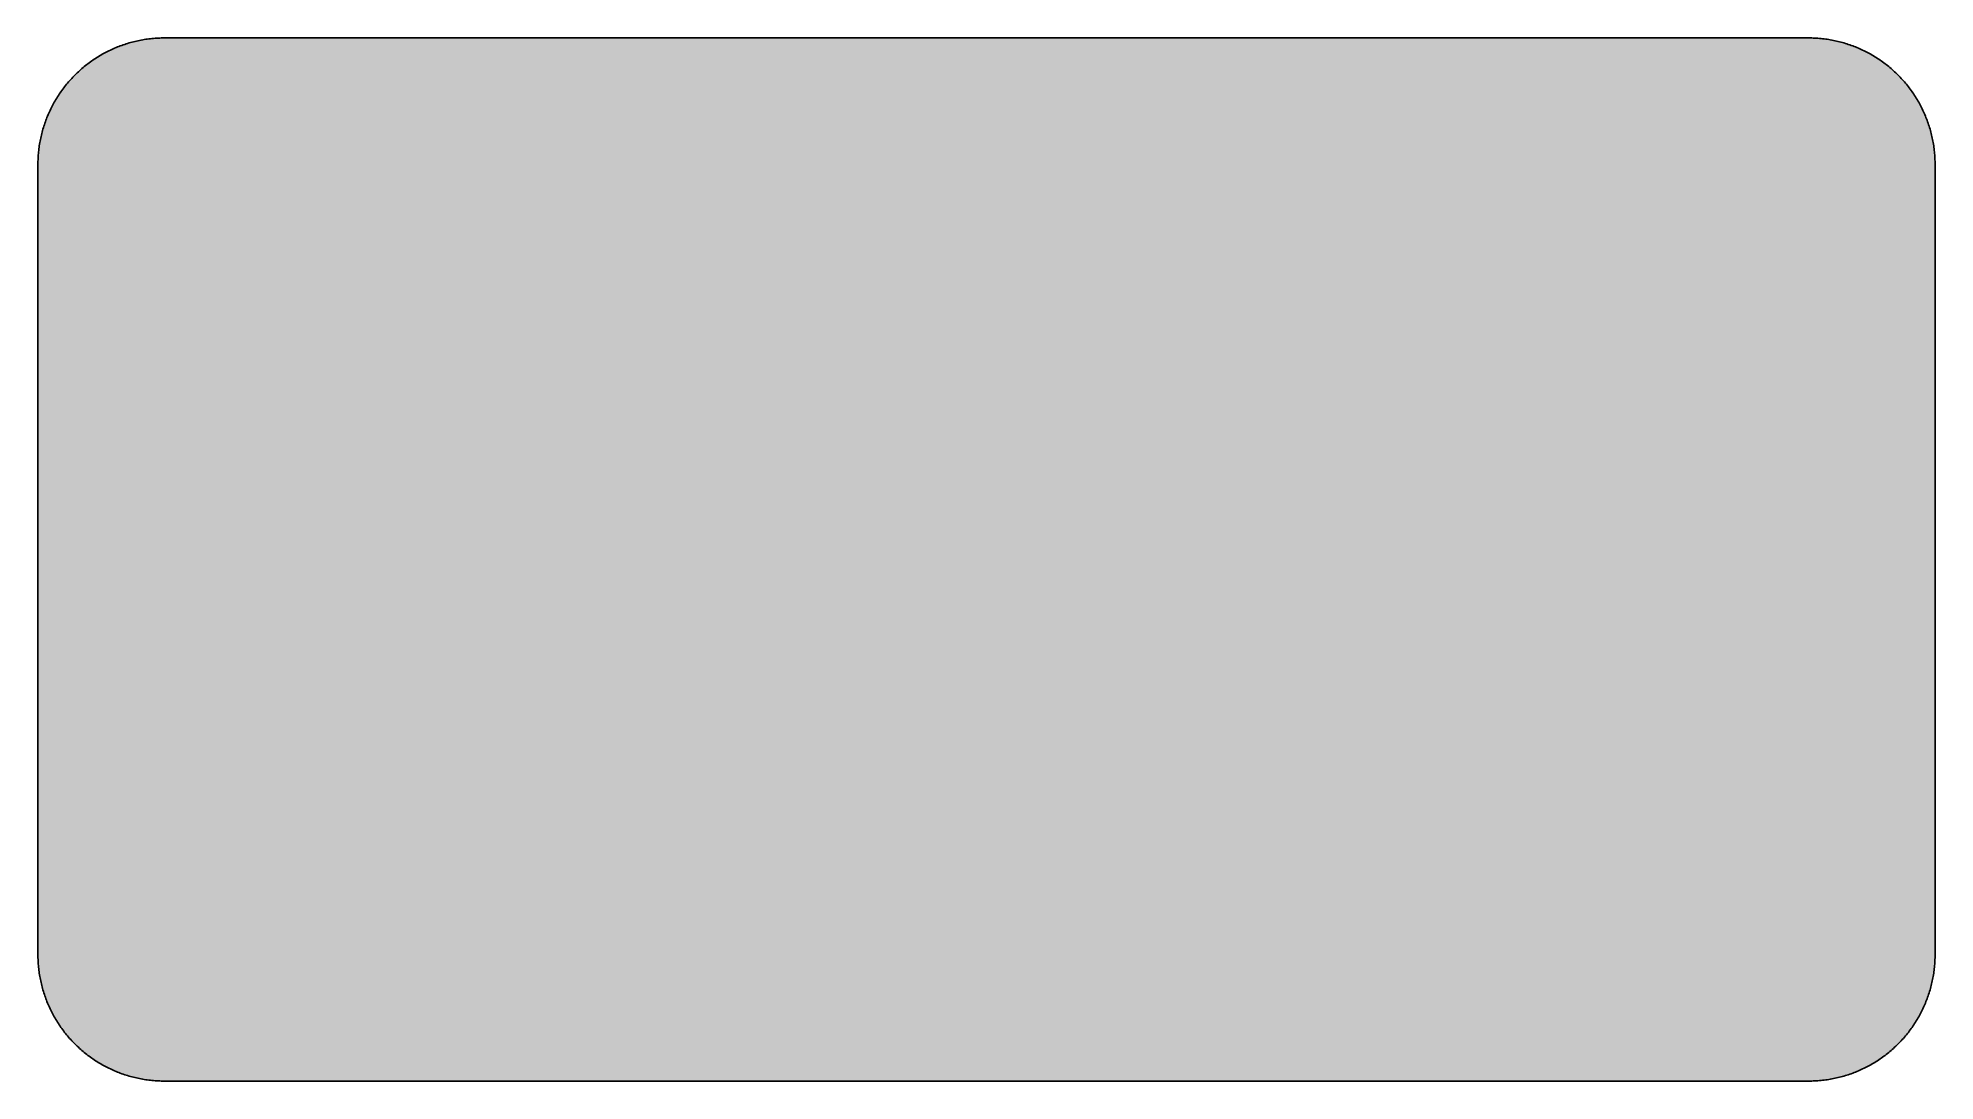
# Model space of a CAD drawing. Header units: millimetres. Extents: x 0 to 212, y 0 to 116.
import ezdxf

# ---------------------------------------------------------------- set-up
doc = ezdxf.new("R2010")
doc.units = ezdxf.units.MM

msp = doc.modelspace()

# ---------------------------------------------------------------- hatches: boundary and pattern name
msp.add_hatch(color=254).paths.add_polyline_path([(14.1633, 0.0536), (13.9878, 0.0533), (13.8125, 0.0559), (13.6373, 0.061), (13.462, 0.0686), (13.2893, 0.0787), (13.114, 0.0914), (12.9413, 0.1041), (12.7686, 0.1219), (12.5959, 0.1397), (12.4231, 0.16), (12.2504, 0.1829), (12.0777, 0.2057), (11.9075, 0.2337), (11.7373, 0.2616), (11.5672, 0.2921), (11.397, 0.3251), (11.2268, 0.3607), (11.0592, 0.3988), (10.8915, 0.4369), (10.7239, 0.4775), (10.5562, 0.5207), (10.3886, 0.5664), (10.2235, 0.6121), (10.0584, 0.6629), (9.8933, 0.7137), (9.7307, 0.7671), (9.5682, 0.8204), (9.4056, 0.8788), (9.2431, 0.9373), (9.083, 0.9982), (8.923, 1.0617), (8.763, 1.1252), (8.6055, 1.1938), (8.4455, 1.2624), (8.2906, 1.331), (8.1331, 1.4046), (7.9781, 1.4783), (7.8232, 1.5545), (7.6708, 1.6332), (7.5184, 1.7145), (7.366, 1.7958), (7.2161, 1.8796), (7.0663, 1.966), (6.919, 2.0523), (6.7716, 2.1438), (6.6243, 2.2352), (6.4795, 2.3266), (6.3348, 2.4232), (6.19, 2.5197), (6.0477, 2.6187), (5.908, 2.7178), (5.7683, 2.8194), (5.6286, 2.9235), (5.4915, 3.0302), (5.3543, 3.1369), (5.2197, 3.2461), (5.0851, 3.3579), (4.953, 3.4722), (4.8209, 3.5865), (4.6914, 3.7033), (4.5644, 3.8202), (4.4348, 3.9395), (4.3104, 4.0615), (4.1859, 4.1859), (4.0615, 4.3104), (3.9395, 4.4348), (3.8202, 4.5618), (3.7033, 4.6914), (3.5865, 4.8209), (3.4722, 4.953), (3.3579, 5.0851), (3.2487, 5.2197), (3.1369, 5.3543), (3.0302, 5.4915), (2.9235, 5.6286), (2.8194, 5.7683), (2.7178, 5.908), (2.6187, 6.0477), (2.5197, 6.19), (2.4232, 6.3348), (2.3266, 6.477), (2.2352, 6.6243), (2.1438, 6.7691), (2.0523, 6.919), (1.966, 7.0663), (1.8796, 7.2161), (1.7958, 7.366), (1.7145, 7.5184), (1.6332, 7.6708), (1.5545, 7.8232), (1.4783, 7.9781), (1.4046, 8.1331), (1.331, 8.2906), (1.2598, 8.4455), (1.1913, 8.603), (1.1252, 8.763), (1.0592, 8.923), (0.9982, 9.083), (0.9373, 9.2431), (0.8763, 9.4056), (0.8204, 9.5682), (0.7645, 9.7307), (0.7112, 9.8933), (0.6604, 10.0584), (0.6121, 10.2235), (0.5639, 10.3911), (0.5207, 10.5562), (0.4775, 10.7239), (0.4343, 10.8915), (0.3962, 11.0592), (0.3607, 11.2268), (0.3251, 11.397), (0.2921, 11.5672), (0.2616, 11.7373), (0.2311, 11.9075), (0.2057, 12.0802), (0.1803, 12.2504), (0.1575, 12.4231), (0.1372, 12.5959), (0.1194, 12.7686), (0.1041, 12.9413), (0.0889, 13.1166), (0.0787, 13.2893), (0.0686, 13.4645), (0.061, 13.6373), (0.0559, 13.8125), (0.0508, 13.9878), (0.0508, 14.163), (0.0522, 102.3592), (0.0508, 102.5322), (0.0559, 102.7074), (0.061, 102.8827), (0.0686, 103.058), (0.0787, 103.2307), (0.0889, 103.4059), (0.1041, 103.5787), (0.1194, 103.7514), (0.1372, 103.9241), (0.1575, 104.0968), (0.1803, 104.2695), (0.2057, 104.4423), (0.2311, 104.6124), (0.2616, 104.7826), (0.2921, 104.9528), (0.3251, 105.123), (0.3607, 105.2932), (0.3962, 105.4608), (0.4343, 105.6284), (0.4775, 105.7961), (0.5207, 105.9637), (0.5639, 106.1314), (0.6121, 106.2965), (0.6604, 106.4616), (0.7112, 106.6267), (0.7645, 106.7892), (0.8204, 106.9518), (0.8763, 107.1143), (0.9373, 107.2769), (0.9982, 107.4369), (1.0592, 107.5969), (1.1252, 107.757), (1.1913, 107.9144), (1.2598, 108.0745), (1.331, 108.2294), (1.4046, 108.3869), (1.4783, 108.5418), (1.5545, 108.6968), (1.6332, 108.8492), (1.7145, 109.0016), (1.7958, 109.154), (1.8796, 109.3038), (1.966, 109.4537), (2.0523, 109.601), (2.1438, 109.7483), (2.2352, 109.8956), (2.3266, 110.0404), (2.4232, 110.1852), (2.5197, 110.33), (2.6187, 110.4722), (2.7178, 110.6119), (2.8194, 110.7516), (2.9235, 110.8913), (3.0302, 111.0285), (3.1369, 111.1656), (3.2487, 111.3003), (3.3579, 111.4349), (3.4722, 111.567), (3.5865, 111.699), (3.7033, 111.8286), (3.8202, 111.9556), (3.9395, 112.0851), (4.0615, 112.2096), (4.1859, 112.334), (4.3104, 112.4585), (4.4348, 112.5804), (4.5644, 112.6998), (4.6914, 112.8166), (4.8209, 112.9335), (4.953, 113.0478), (5.0851, 113.1621), (5.2197, 113.2713), (5.3543, 113.3831), (5.4915, 113.4897), (5.6286, 113.5964), (5.7683, 113.7006), (5.908, 113.8022), (6.0477, 113.9012), (6.19, 114.0003), (6.3348, 114.0968), (6.4795, 114.1933), (6.6243, 114.2848), (6.7716, 114.3762), (6.919, 114.4676), (7.0663, 114.554), (7.2161, 114.6404), (7.366, 114.7242), (7.5184, 114.8055), (7.6708, 114.8867), (7.8232, 114.9655), (7.9781, 115.0417), (8.1331, 115.1153), (8.2906, 115.189), (8.4455, 115.2601), (8.6055, 115.3287), (8.763, 115.3947), (8.923, 115.4608), (9.083, 115.5217), (9.2431, 115.5827), (9.4056, 115.6437), (9.5682, 115.6995), (9.7307, 115.7554), (9.8933, 115.8088), (10.0584, 115.8596), (10.2235, 115.9078), (10.3886, 115.9561), (10.5562, 115.9993), (10.7239, 116.0424), (10.8915, 116.0856), (11.0592, 116.1237), (11.2268, 116.1593), (11.397, 116.1948), (11.5672, 116.2279), (11.7373, 116.2583), (11.9075, 116.2888), (12.0777, 116.3142), (12.2504, 116.3396), (12.4231, 116.3625), (12.5959, 116.3828), (12.7686, 116.4006), (12.9413, 116.4158), (13.114, 116.4311), (13.2893, 116.4412), (13.462, 116.4514), (13.6373, 116.459), (13.8125, 116.4641), (13.9878, 116.4692), (14.163, 116.4692), (197.6078, 116.4703), (197.7822, 116.4692), (197.9574, 116.4641), (198.1327, 116.459), (198.3054, 116.4514), (198.4807, 116.4412), (198.6534, 116.4311), (198.8287, 116.4158), (199.0014, 116.4006), (199.1741, 116.3828), (199.3468, 116.3625), (199.5195, 116.3396), (199.6897, 116.3142), (199.8624, 116.2888), (200.0326, 116.2583), (200.2028, 116.2279), (200.373, 116.1948), (200.5432, 116.1593), (200.7108, 116.1237), (200.8784, 116.0856), (201.0461, 116.0424), (201.2137, 115.9993), (201.3788, 115.9561), (201.5465, 115.9078), (201.7116, 115.8596), (201.8767, 115.8088), (202.0392, 115.7554), (202.2018, 115.6995), (202.3643, 115.6437), (202.5269, 115.5827), (202.6869, 115.5217), (202.8469, 115.4608), (203.007, 115.3947), (203.167, 115.3287), (203.3245, 115.2601), (203.4794, 115.189), (203.6369, 115.1153), (203.7918, 115.0417), (203.9468, 114.9655), (204.0992, 114.8867), (204.2516, 114.8055), (204.404, 114.7242), (204.5538, 114.6404), (204.7037, 114.554), (204.8535, 114.4676), (205.0009, 114.3762), (205.1456, 114.2848), (205.293, 114.1933), (205.4352, 114.0968), (205.58, 114.0003), (205.7222, 113.9012), (205.8619, 113.8022), (206.0016, 113.7006), (206.1413, 113.5964), (206.2785, 113.4897), (206.4156, 113.3831), (206.5503, 113.2713), (206.6849, 113.1621), (206.817, 113.0478), (206.949, 112.9335), (207.0786, 112.8166), (207.2081, 112.6998), (207.3351, 112.5804), (207.4596, 112.4585), (207.584, 112.334), (207.7085, 112.2096), (207.8304, 112.0851), (207.9498, 111.9556), (208.0666, 111.8286), (208.1835, 111.699), (208.2978, 111.567), (208.4121, 111.4349), (208.5238, 111.3003), (208.6331, 111.1656), (208.7397, 111.0285), (208.8464, 110.8913), (208.9506, 110.7516), (209.0522, 110.6119), (209.1512, 110.4722), (209.2503, 110.33), (209.3468, 110.1852), (209.4433, 110.0404), (209.5348, 109.8956), (209.6262, 109.7483), (209.7176, 109.601), (209.804, 109.4537), (209.8904, 109.3038), (209.9742, 109.154), (210.0555, 109.0016), (210.1367, 108.8492), (210.2155, 108.6968), (210.2917, 108.5418), (210.3653, 108.3869), (210.439, 108.2294), (210.5076, 108.0745), (210.5762, 107.9144), (210.6447, 107.757), (210.7082, 107.5969), (210.7717, 107.4369), (210.8327, 107.2769), (210.8911, 107.1143), (210.9495, 106.9518), (211.0029, 106.7892), (211.0562, 106.6267), (211.107, 106.4616), (211.1578, 106.2965), (211.2035, 106.1314), (211.2493, 105.9637), (211.2924, 105.7961), (211.3331, 105.6284), (211.3712, 105.4608), (211.4093, 105.2932), (211.4448, 105.123), (211.4779, 104.9528), (211.5083, 104.7826), (211.5363, 104.6124), (211.5642, 104.4423), (211.5871, 104.2695), (211.6099, 104.0968), (211.6303, 103.9241), (211.648, 103.7514), (211.6658, 103.5787), (211.6785, 103.4059), (211.6912, 103.2307), (211.7014, 103.058), (211.709, 102.8827), (211.7141, 102.7074), (211.7166, 102.5322), (211.7166, 102.3569), (211.7189, 14.1647), (211.7166, 13.9878), (211.7141, 13.8125), (211.709, 13.6373), (211.7014, 13.4645), (211.6912, 13.2893), (211.6785, 13.1166), (211.6658, 12.9413), (211.648, 12.7686), (211.6303, 12.5959), (211.6099, 12.4231), (211.5871, 12.2504), (211.5642, 12.0802), (211.5363, 11.9075), (211.5083, 11.7373), (211.4779, 11.5672), (211.4448, 11.397), (211.4093, 11.2268), (211.3712, 11.0592), (211.3331, 10.8915), (211.2924, 10.7239), (211.2493, 10.5562), (211.2035, 10.3911), (211.1578, 10.2235), (211.107, 10.0584), (211.0562, 9.8933), (211.0029, 9.7307), (210.9495, 9.5682), (210.8911, 9.4056), (210.8327, 9.2431), (210.7717, 9.083), (210.7082, 8.923), (210.6447, 8.763), (210.5762, 8.603), (210.5076, 8.4455), (210.439, 8.2906), (210.3653, 8.1331), (210.2917, 7.9781), (210.2155, 7.8232), (210.1367, 7.6708), (210.0555, 7.5184), (209.9742, 7.366), (209.8904, 7.2161), (209.804, 7.0663), (209.7176, 6.919), (209.6262, 6.7691), (209.5348, 6.6243), (209.4433, 6.477), (209.3468, 6.3348), (209.2503, 6.19), (209.1512, 6.0477), (209.0522, 5.908), (208.9506, 5.7683), (208.8464, 5.6286), (208.7397, 5.4915), (208.6331, 5.3543), (208.5238, 5.2197), (208.4121, 5.0851), (208.2978, 4.953), (208.1835, 4.8209), (208.0666, 4.6914), (207.9498, 4.5618), (207.8304, 4.4348), (207.7085, 4.3104), (207.584, 4.1859), (207.4596, 4.0615), (207.3351, 3.9395), (207.2081, 3.8202), (207.0786, 3.7033), (206.949, 3.5865), (206.817, 3.4722), (206.6849, 3.3579), (206.5503, 3.2461), (206.4156, 3.1369), (206.2785, 3.0302), (206.1413, 2.9235), (206.0016, 2.8194), (205.8619, 2.7178), (205.7222, 2.6187), (205.58, 2.5197), (205.4352, 2.4232), (205.293, 2.3266), (205.1456, 2.2352), (205.0009, 2.1438), (204.8535, 2.0523), (204.7037, 1.966), (204.5538, 1.8796), (204.404, 1.7958), (204.2516, 1.7145), (204.0992, 1.6332), (203.9468, 1.5545), (203.7918, 1.4783), (203.6369, 1.4046), (203.4794, 1.331), (203.3245, 1.2624), (203.167, 1.1938), (203.007, 1.1252), (202.8469, 1.0617), (202.6869, 0.9982), (202.5269, 0.9373), (202.3643, 0.8788), (202.2018, 0.8204), (202.0392, 0.7671), (201.8767, 0.7137), (201.7116, 0.6629), (201.5465, 0.6121), (201.3788, 0.5664), (201.2137, 0.5207), (201.0461, 0.4775), (200.8784, 0.4369), (200.7108, 0.3988), (200.5432, 0.3607), (200.373, 0.3251), (200.2028, 0.2921), (200.0326, 0.2616), (199.8624, 0.2337), (199.6897, 0.2057), (199.5195, 0.1829), (199.3468, 0.16), (199.1741, 0.1397), (199.0014, 0.1219), (198.8287, 0.1041), (198.6534, 0.0914), (198.4807, 0.0787), (198.3054, 0.0686), (198.1327, 0.061), (197.9574, 0.0559), (197.7822, 0.0533), (197.6069, 0.0533)])
h = msp.add_hatch(color=59)
h.paths.add_polyline_path([(14.1633, 3.5814), (13.8887, 3.5839), (13.6169, 3.5941), (13.3477, 3.6119), (13.081, 3.6347), (12.8143, 3.6652), (12.5501, 3.7008), (12.2885, 3.7465), (12.0294, 3.7948), (11.7729, 3.8506), (11.5164, 3.9141), (11.2649, 3.9827), (11.016, 4.0564), (10.7671, 4.1351), (10.5232, 4.2215), (10.2819, 4.3129), (10.0432, 4.412), (9.8069, 4.5161), (9.5733, 4.6228), (9.3447, 4.7371), (9.1186, 4.8565), (8.8951, 4.9809), (8.6741, 5.113), (8.4582, 5.2476), (8.2448, 5.3873), (8.0366, 5.5321), (7.8308, 5.682), (7.6276, 5.8369), (7.4295, 5.9969), (7.2365, 6.1595), (7.046, 6.3297), (6.8605, 6.5024), (6.6777, 6.6802), (6.5024, 6.8605), (6.3271, 7.046), (6.1595, 7.2365), (5.9969, 7.432), (5.8369, 7.6302), (5.682, 7.8308), (5.5321, 8.0366), (5.3873, 8.2448), (5.2451, 8.4582), (5.1105, 8.6741), (4.9809, 8.8951), (4.8565, 9.1186), (4.7371, 9.3447), (4.6228, 9.5758), (4.5136, 9.8069), (4.4094, 10.0432), (4.3129, 10.2819), (4.2215, 10.5232), (4.1351, 10.7696), (4.0538, 11.016), (3.9802, 11.2649), (3.9116, 11.5189), (3.8506, 11.7729), (3.7948, 12.0294), (3.744, 12.2911), (3.7008, 12.5527), (3.6627, 12.8143), (3.6322, 13.081), (3.6093, 13.3502), (3.5916, 13.6195), (3.5814, 13.8913), (3.5789, 14.163), (3.58, 102.3592), (3.5814, 102.6312), (3.5916, 102.903), (3.6093, 103.1723), (3.6322, 103.439), (3.6627, 103.7057), (3.7008, 103.9698), (3.744, 104.2314), (3.7948, 104.4905), (3.8506, 104.7471), (3.9116, 105.0036), (3.9802, 105.2551), (4.0538, 105.504), (4.1351, 105.7529), (4.2215, 105.9967), (4.3129, 106.238), (4.4094, 106.4768), (4.5136, 106.713), (4.6228, 106.9467), (4.7371, 107.1753), (4.8565, 107.4014), (4.9809, 107.6249), (5.1105, 107.8459), (5.2451, 108.0618), (5.3873, 108.2751), (5.5321, 108.4834), (5.682, 108.6891), (5.8369, 108.8923), (5.9969, 109.0905), (6.1595, 109.2835), (6.3271, 109.474), (6.5024, 109.6594), (6.6777, 109.8423), (6.8605, 110.0176), (7.046, 110.1928), (7.2365, 110.3605), (7.4295, 110.523), (7.6276, 110.683), (7.8308, 110.838), (8.0366, 110.9878), (8.2448, 111.1326), (8.4582, 111.2749), (8.6741, 111.4095), (8.8951, 111.539), (9.1186, 111.6635), (9.3447, 111.7829), (9.5733, 111.8972), (9.8069, 112.0064), (10.0432, 112.1105), (10.2819, 112.207), (10.5232, 112.2985), (10.7671, 112.3848), (11.016, 112.4661), (11.2649, 112.5398), (11.5164, 112.6084), (11.7729, 112.6693), (12.0294, 112.7252), (12.2885, 112.776), (12.5501, 112.8192), (12.8143, 112.8573), (13.081, 112.8878), (13.3477, 112.9106), (13.6169, 112.9284), (13.8887, 112.9386), (14.163, 112.9411), (197.6078, 112.9425), (197.8787, 112.9386), (198.1505, 112.9284), (198.4197, 112.9106), (198.689, 112.8878), (198.9557, 112.8573), (199.2173, 112.8192), (199.4789, 112.776), (199.7405, 112.7252), (199.9971, 112.6693), (200.2511, 112.6084), (200.5051, 112.5398), (200.754, 112.4661), (201.0004, 112.3848), (201.2467, 112.2985), (201.488, 112.207), (201.7268, 112.1105), (201.963, 112.0064), (202.1942, 111.8972), (202.4253, 111.7829), (202.6514, 111.6635), (202.8749, 111.539), (203.0959, 111.4095), (203.3118, 111.2749), (203.5251, 111.1326), (203.7334, 110.9878), (203.9391, 110.838), (204.1398, 110.683), (204.3379, 110.523), (204.5335, 110.3605), (204.724, 110.1928), (204.9094, 110.0176), (205.0898, 109.8423), (205.2676, 109.6594), (205.4403, 109.474), (205.6105, 109.2835), (205.773, 109.0905), (205.933, 108.8923), (206.088, 108.6891), (206.2378, 108.4834), (206.3826, 108.2751), (206.5223, 108.0618), (206.6569, 107.8459), (206.789, 107.6249), (206.9135, 107.4014), (207.0329, 107.1753), (207.1472, 106.9467), (207.2538, 106.713), (207.358, 106.4768), (207.457, 106.238), (207.5485, 105.9967), (207.6348, 105.7529), (207.7136, 105.504), (207.7872, 105.2551), (207.8558, 105.0036), (207.9193, 104.7471), (207.9752, 104.4905), (208.0235, 104.2314), (208.0692, 103.9698), (208.1047, 103.7057), (208.1352, 103.439), (208.1581, 103.1723), (208.1759, 102.903), (208.186, 102.6312), (208.1911, 102.3569), (208.1911, 14.1647), (208.186, 13.8913), (208.1759, 13.6195), (208.1581, 13.3502), (208.1352, 13.081), (208.1047, 12.8143), (208.0692, 12.5527), (208.0235, 12.2911), (207.9752, 12.0294), (207.9193, 11.7729), (207.8558, 11.5189), (207.7872, 11.2649), (207.7136, 11.016), (207.6348, 10.7696), (207.5485, 10.5232), (207.457, 10.2819), (207.358, 10.0432), (207.2538, 9.8069), (207.1472, 9.5758), (207.0329, 9.3447), (206.9135, 9.1186), (206.789, 8.8951), (206.6569, 8.6741), (206.5223, 8.4582), (206.3826, 8.2448), (206.2378, 8.0366), (206.088, 7.8308), (205.933, 7.6302), (205.773, 7.432), (205.6105, 7.2365), (205.4403, 7.046), (205.2676, 6.8605), (205.0898, 6.6802), (204.9094, 6.5024), (204.724, 6.3297), (204.5335, 6.1595), (204.3379, 5.9969), (204.1398, 5.8369), (203.9391, 5.682), (203.7334, 5.5321), (203.5251, 5.3873), (203.3118, 5.2476), (203.0959, 5.113), (202.8749, 4.9809), (202.6514, 4.8565), (202.4253, 4.7371), (202.1942, 4.6228), (201.963, 4.5161), (201.7268, 4.412), (201.488, 4.3129), (201.2467, 4.2215), (201.0004, 4.1351), (200.754, 4.0564), (200.5051, 3.9827), (200.2511, 3.9141), (199.9971, 3.8506), (199.7405, 3.7948), (199.4789, 3.7465), (199.2173, 3.7008), (198.9557, 3.6652), (198.689, 3.6347), (198.4197, 3.6119), (198.1505, 3.5941), (197.8787, 3.5839), (197.6069, 3.5789)])
h.paths.add_polyline_path([(14.1633, 8.8731), (14.0259, 8.8748), (13.8887, 8.8798), (13.7541, 8.8875), (13.622, 8.9002), (13.4874, 8.9154), (13.3553, 8.9332), (13.2258, 8.9535), (13.0962, 8.9789), (12.9667, 9.0068), (12.8397, 9.0373), (12.7127, 9.0729), (12.5882, 9.1084), (12.4663, 9.1491), (12.3419, 9.1923), (12.2225, 9.238), (12.1031, 9.2888), (11.9837, 9.3396), (11.8694, 9.3929), (11.7526, 9.4513), (11.6408, 9.5098), (11.5291, 9.5733), (11.4198, 9.6368), (11.3106, 9.7053), (11.2039, 9.7765), (11.0998, 9.8476), (10.9957, 9.9238), (10.8966, 10), (10.7975, 10.0787), (10.6985, 10.1625), (10.6045, 10.2464), (10.5105, 10.3327), (10.4216, 10.4216), (10.3327, 10.5131), (10.2464, 10.6045), (10.16, 10.701), (10.0787, 10.7975), (10, 10.8966), (9.9212, 10.9982), (9.8476, 11.0998), (9.7739, 11.2039), (9.7053, 11.3106), (9.6368, 11.4198), (9.5707, 11.5291), (9.5098, 11.6408), (9.4488, 11.7551), (9.3929, 11.8694), (9.337, 11.9863), (9.2862, 12.1031), (9.238, 12.2225), (9.1923, 12.3444), (9.1491, 12.4663), (9.1084, 12.5908), (9.0703, 12.7152), (9.0373, 12.8397), (9.0068, 12.9692), (8.9789, 13.0962), (8.9535, 13.2258), (8.9306, 13.3579), (8.9129, 13.4899), (8.8976, 13.622), (8.8849, 13.7566), (8.8773, 13.8913), (8.8722, 14.0259), (8.8697, 14.163), (8.8717, 102.3592), (8.8722, 102.4941), (8.8773, 102.6312), (8.8849, 102.7659), (8.8976, 102.8979), (8.9129, 103.0326), (8.9306, 103.1646), (8.9535, 103.2942), (8.9789, 103.4237), (9.0068, 103.5533), (9.0373, 103.6803), (9.0703, 103.8073), (9.1084, 103.9317), (9.1491, 104.0536), (9.1923, 104.1781), (9.238, 104.2975), (9.2862, 104.4169), (9.337, 104.5362), (9.3929, 104.6505), (9.4488, 104.7674), (9.5098, 104.8791), (9.5707, 104.9909), (9.6368, 105.1001), (9.7053, 105.2093), (9.7739, 105.316), (9.8476, 105.4202), (9.9212, 105.5243), (10, 105.6234), (10.0787, 105.7224), (10.16, 105.8215), (10.2464, 105.9155), (10.3327, 106.0094), (10.4216, 106.0983), (10.5105, 106.1872), (10.6045, 106.2736), (10.6985, 106.36), (10.7975, 106.4412), (10.8966, 106.52), (10.9957, 106.5987), (11.0998, 106.6724), (11.2039, 106.746), (11.3106, 106.8146), (11.4198, 106.8832), (11.5291, 106.9492), (11.6408, 107.0102), (11.7526, 107.0712), (11.8694, 107.127), (11.9837, 107.1829), (12.1031, 107.2337), (12.2225, 107.282), (12.3419, 107.3277), (12.4663, 107.3709), (12.5882, 107.4115), (12.7127, 107.4496), (12.8397, 107.4826), (12.9667, 107.5131), (13.0962, 107.5411), (13.2258, 107.5665), (13.3553, 107.5893), (13.4874, 107.6071), (13.622, 107.6223), (13.7541, 107.635), (13.8887, 107.6427), (14.0259, 107.6477), (14.163, 107.6503), (197.6078, 107.6508), (197.7441, 107.6477), (197.8787, 107.6427), (198.0133, 107.635), (198.1479, 107.6223), (198.28, 107.6071), (198.4121, 107.5893), (198.5442, 107.5665), (198.6737, 107.5411), (198.8007, 107.5131), (198.9303, 107.4826), (199.0547, 107.4496), (199.1792, 107.4115), (199.3036, 107.3709), (199.4256, 107.3277), (199.5475, 107.282), (199.6669, 107.2337), (199.7837, 107.1829), (199.9005, 107.127), (200.0148, 107.0712), (200.1291, 107.0102), (200.2409, 106.9492), (200.3501, 106.8832), (200.4593, 106.8146), (200.566, 106.746), (200.6702, 106.6724), (200.7718, 106.5987), (200.8734, 106.52), (200.9724, 106.4412), (201.0689, 106.36), (201.1655, 106.2736), (201.2569, 106.1872), (201.3483, 106.0983), (201.4372, 106.0094), (201.5236, 105.9155), (201.6074, 105.8215), (201.6912, 105.7224), (201.77, 105.6234), (201.8462, 105.5243), (201.9224, 105.4202), (201.9935, 105.316), (202.0646, 105.2093), (202.1332, 105.1001), (202.1967, 104.9909), (202.2602, 104.8791), (202.3186, 104.7674), (202.377, 104.6505), (202.4304, 104.5362), (202.4812, 104.4169), (202.532, 104.2975), (202.5777, 104.1781), (202.6209, 104.0536), (202.6615, 103.9317), (202.6971, 103.8073), (202.7326, 103.6803), (202.7631, 103.5533), (202.7911, 103.4237), (202.8165, 103.2942), (202.8368, 103.1646), (202.8546, 103.0326), (202.8698, 102.8979), (202.8825, 102.7659), (202.8901, 102.6312), (202.8952, 102.4941), (202.8977, 102.3569), (202.8994, 14.1647), (202.8952, 14.0259), (202.8901, 13.8913), (202.8825, 13.7566), (202.8698, 13.622), (202.8546, 13.4899), (202.8368, 13.3579), (202.8165, 13.2258), (202.7911, 13.0962), (202.7631, 12.9692), (202.7326, 12.8397), (202.6971, 12.7152), (202.6615, 12.5908), (202.6209, 12.4663), (202.5777, 12.3444), (202.532, 12.2225), (202.4812, 12.1031), (202.4304, 11.9863), (202.377, 11.8694), (202.3186, 11.7551), (202.2602, 11.6408), (202.1967, 11.5291), (202.1332, 11.4198), (202.0646, 11.3106), (201.9935, 11.2039), (201.9224, 11.0998), (201.8462, 10.9982), (201.77, 10.8966), (201.6912, 10.7975), (201.6074, 10.701), (201.5236, 10.6045), (201.4372, 10.5131), (201.3483, 10.4216), (201.2569, 10.3327), (201.1655, 10.2464), (201.0689, 10.1625), (200.9724, 10.0787), (200.8734, 10), (200.7718, 9.9238), (200.6702, 9.8476), (200.566, 9.7765), (200.4593, 9.7053), (200.3501, 9.6368), (200.2409, 9.5733), (200.1291, 9.5098), (200.0148, 9.4513), (199.9005, 9.3929), (199.7837, 9.3396), (199.6669, 9.2888), (199.5475, 9.238), (199.4256, 9.1923), (199.3036, 9.1491), (199.1792, 9.1084), (199.0547, 9.0729), (198.9303, 9.0373), (198.8007, 9.0068), (198.6737, 8.9789), (198.5442, 8.9535), (198.4121, 8.9332), (198.28, 8.9154), (198.1479, 8.9002), (198.0133, 8.8875), (197.8787, 8.8798), (197.7441, 8.8748), (197.6069, 8.8722)], flags=16)
h = msp.add_hatch(color=59)
h.paths.add_polyline_path([(170.7967, 46.9731), (170.7967, 86.4842), (55.9333, 86.4842), (55.9333, 46.9731)])
h.paths.add_polyline_path([(88.9522, 44.1508), (134.5928, 44.1508), (134.4524, 44.036), (134.3152, 43.9191), (134.1806, 43.8023), (134.046, 43.6829), (133.9164, 43.5635), (133.7869, 43.4391), (133.6573, 43.3146), (133.5329, 43.1902), (133.4084, 43.0632), (133.2865, 42.9336), (133.1671, 42.8041), (133.0477, 42.672), (132.9309, 42.5374), (132.8191, 42.4028), (132.7048, 42.2656), (132.5956, 42.1284), (132.4864, 41.9887), (132.3823, 41.849), (132.2781, 41.7068), (132.174, 41.562), (132.0749, 41.4172), (131.9784, 41.2725), (131.8819, 41.1251), (131.7879, 40.9753), (131.6965, 40.8254), (131.605, 40.6756), (131.5187, 40.5232), (131.4323, 40.3682), (131.351, 40.2158), (131.2697, 40.0583), (131.191, 39.9034), (131.1148, 39.7434), (131.0386, 39.5859), (130.9675, 39.4259), (130.8964, 39.2659), (130.8278, 39.1033), (130.7617, 38.9407), (130.7008, 38.7756), (130.6373, 38.6131), (130.5789, 38.4454), (130.523, 38.2803), (130.4696, 38.1127), (130.4163, 37.9451), (130.3655, 37.7774), (130.3198, 37.6072), (130.2741, 37.4371), (130.2309, 37.2669), (130.1902, 37.0942), (130.1521, 36.9214), (130.1166, 36.7487), (130.0836, 36.576), (130.0531, 36.4007), (130.0251, 36.2255), (129.9972, 36.0502), (129.9743, 35.875), (129.954, 35.6972), (129.9337, 35.5219), (129.9185, 35.3441), (129.9058, 35.1663), (129.8931, 34.9885), (129.8854, 34.8107), (129.8778, 34.6304), (129.8753, 34.4526), (129.8727, 34.2722), (84.861, 34.2731), (84.8589, 34.4526), (84.8538, 34.6304), (84.8487, 34.8107), (84.8385, 34.9885), (84.8284, 35.1663), (84.8157, 35.3441), (84.7979, 35.5219), (84.7801, 35.6972), (84.7573, 35.875), (84.7344, 36.0502), (84.709, 36.2255), (84.6811, 36.4007), (84.648, 36.576), (84.615, 36.7487), (84.5795, 36.9214), (84.5414, 37.0942), (84.5007, 37.2669), (84.4601, 37.4371), (84.4144, 37.6072), (84.3661, 37.7774), (84.3178, 37.9451), (84.2645, 38.1127), (84.2112, 38.2803), (84.1527, 38.4454), (84.0943, 38.6131), (84.0334, 38.7756), (83.9699, 38.9407), (83.9038, 39.1033), (83.8352, 39.2659), (83.7667, 39.4259), (83.693, 39.5859), (83.6193, 39.7434), (83.5431, 39.9034), (83.4644, 40.0583), (83.3831, 40.2158), (83.2993, 40.3682), (83.2129, 40.5232), (83.1266, 40.6756), (83.0377, 40.8254), (82.9462, 40.9753), (82.8523, 41.1251), (82.7557, 41.2725), (82.6567, 41.4172), (82.5576, 41.562), (82.456, 41.7068), (82.3519, 41.849), (82.2452, 41.9887), (82.1385, 42.1284), (82.0268, 42.2656), (81.915, 42.4028), (81.8007, 42.5374), (81.6839, 42.672), (81.567, 42.8041), (81.4476, 42.9336), (81.3257, 43.0632), (81.2013, 43.1902), (81.0743, 43.3146), (80.9473, 43.4391), (80.8177, 43.5635), (80.6856, 43.6829), (80.5536, 43.8023), (80.4164, 43.9191), (80.2792, 44.036), (80.1421, 44.1503)], flags=16)
edge = h.paths.add_edge_path(flags=16)
edge.add_line((152.4522, 34.2731), (152.4483, 34.5262))
edge.add_line((152.4483, 34.5262), (152.4381, 34.7802))
edge.add_line((152.4381, 34.7802), (152.4229, 35.0317))
edge.add_line((152.4229, 35.0317), (152.4, 35.2806))
edge.add_line((152.4, 35.2806), (152.3721, 35.5295))
edge.add_line((152.3721, 35.5295), (152.3365, 35.7759))
edge.add_line((152.3365, 35.7759), (152.2959, 36.0197))
edge.add_line((152.2959, 36.0197), (152.2501, 36.261))
edge.add_line((152.2501, 36.261), (152.1968, 36.5023))
edge.add_line((152.1968, 36.5023), (152.1409, 36.7411))
edge.add_line((152.1409, 36.7411), (152.0774, 36.9748))
edge.add_line((152.0774, 36.9748), (152.0063, 37.2085))
edge.add_line((152.0063, 37.2085), (151.9326, 37.4396))
edge.add_line((151.9326, 37.4396), (151.8514, 37.6682))
edge.add_line((151.8514, 37.6682), (151.765, 37.8943))
edge.add_line((151.765, 37.8943), (151.6736, 38.1152))
edge.add_line((151.6736, 38.1152), (151.5796, 38.3362))
edge.add_line((151.5796, 38.3362), (151.478, 38.5547))
edge.add_line((151.478, 38.5547), (151.3713, 38.768))
edge.add_line((151.3713, 38.768), (151.2595, 38.9788))
edge.add_line((151.2595, 38.9788), (151.1427, 39.1871))
edge.add_line((151.1427, 39.1871), (151.0208, 39.3929))
edge.add_line((151.0208, 39.3929), (150.8938, 39.5961))
edge.add_line((150.8938, 39.5961), (150.7642, 39.7942))
edge.add_line((150.7642, 39.7942), (150.6296, 39.9898))
edge.add_line((150.6296, 39.9898), (150.4899, 40.1803))
edge.add_line((150.4899, 40.1803), (150.3451, 40.3708))
edge.add_line((150.3451, 40.3708), (150.1953, 40.5536))
edge.add_line((150.1953, 40.5536), (150.0429, 40.7365))
edge.add_line((150.0429, 40.7365), (149.8854, 40.9118))
edge.add_line((149.8854, 40.9118), (149.7228, 41.087))
edge.add_line((149.7228, 41.087), (149.5577, 41.2547))
edge.add_line((149.5577, 41.2547), (149.3876, 41.4223))
edge.add_line((149.3876, 41.4223), (149.2148, 41.5823))
edge.add_line((149.2148, 41.5823), (149.037, 41.7398))
edge.add_line((149.037, 41.7398), (148.8567, 41.8948))
edge.add_line((148.8567, 41.8948), (148.6713, 42.0421))
edge.add_line((148.6713, 42.0421), (148.4833, 42.1869))
edge.add_line((148.4833, 42.1869), (148.2903, 42.3266))
edge.add_line((148.2903, 42.3266), (148.0972, 42.4612))
edge.add_line((148.0972, 42.4612), (147.8966, 42.5933))
edge.add_line((147.8966, 42.5933), (147.6959, 42.7203))
edge.add_line((147.6959, 42.7203), (147.4902, 42.8396))
edge.add_line((147.4902, 42.8396), (147.2819, 42.9565))
edge.add_line((147.2819, 42.9565), (147.0711, 43.0682))
edge.add_line((147.0711, 43.0682), (146.8552, 43.1749))
edge.add_line((146.8552, 43.1749), (146.6393, 43.2765))
edge.add_line((146.6393, 43.2765), (146.4183, 43.373))
edge.add_line((146.4183, 43.373), (146.1948, 43.4645))
edge.add_line((146.1948, 43.4645), (145.9687, 43.5508))
edge.add_line((145.9687, 43.5508), (145.7427, 43.6296))
edge.add_line((145.7427, 43.6296), (145.5115, 43.7058))
edge.add_line((145.5115, 43.7058), (145.2778, 43.7744))
edge.add_line((145.2778, 43.7744), (145.0416, 43.8379))
edge.add_line((145.0416, 43.8379), (144.8029, 43.8963))
edge.add_line((144.8029, 43.8963), (144.5641, 43.9496))
edge.add_line((144.5641, 43.9496), (144.3228, 43.9953))
edge.add_line((144.3228, 43.9953), (144.0764, 44.036))
edge.add_line((144.0764, 44.036), (143.83, 44.069))
edge.add_line((143.83, 44.069), (143.5837, 44.0995))
edge.add_line((143.5837, 44.0995), (143.3322, 44.1198))
edge.add_line((143.3322, 44.1198), (143.0807, 44.1376))
edge.add_line((143.0807, 44.1376), (142.8293, 44.1452))
edge.add_line((142.8293, 44.1452), (142.5727, 44.1503))
edge.add_line((142.5727, 44.1503), (142.3187, 44.1452))
edge.add_line((142.3187, 44.1452), (142.0647, 44.1376))
edge.add_line((142.0647, 44.1376), (141.8133, 44.1198))
edge.add_line((141.8133, 44.1198), (141.5644, 44.0995))
edge.add_line((141.5644, 44.0995), (141.3154, 44.069))
edge.add_line((141.3154, 44.069), (141.0691, 44.036))
edge.add_line((141.0691, 44.036), (140.8252, 43.9953))
edge.add_line((140.8252, 43.9953), (140.5839, 43.9496))
edge.add_line((140.5839, 43.9496), (140.3426, 43.8963))
edge.add_line((140.3426, 43.8963), (140.1039, 43.8379))
edge.add_line((140.1039, 43.8379), (139.8702, 43.7744))
edge.add_line((139.8702, 43.7744), (139.6365, 43.7058))
edge.add_line((139.6365, 43.7058), (139.4054, 43.6296))
edge.add_line((139.4054, 43.6296), (139.1768, 43.5508))
edge.add_line((139.1768, 43.5508), (138.9507, 43.4645))
edge.add_line((138.9507, 43.4645), (138.7297, 43.373))
edge.add_line((138.7297, 43.373), (138.5087, 43.2765))
edge.add_line((138.5087, 43.2765), (138.2903, 43.1749))
edge.add_line((138.2903, 43.1749), (138.0769, 43.0682))
edge.add_line((138.0769, 43.0682), (137.8661, 42.9565))
edge.add_line((137.8661, 42.9565), (137.6578, 42.8396))
edge.add_line((137.6578, 42.8396), (137.4521, 42.7203))
edge.add_line((137.4521, 42.7203), (137.2489, 42.5933))
edge.add_line((137.2489, 42.5933), (137.0508, 42.4612))
edge.add_line((137.0508, 42.4612), (136.8552, 42.3266))
edge.add_line((136.8552, 42.3266), (136.6647, 42.1869))
edge.add_line((136.6647, 42.1869), (136.4742, 42.0421))
edge.add_line((136.4742, 42.0421), (136.2913, 41.8948))
edge.add_line((136.2913, 41.8948), (136.1084, 41.7398))
edge.add_line((136.1084, 41.7398), (135.9332, 41.5823))
edge.add_line((135.9332, 41.5823), (135.7579, 41.4223))
edge.add_line((135.7579, 41.4223), (135.5903, 41.2547))
edge.add_line((135.5903, 41.2547), (135.4226, 41.087))
edge.add_line((135.4226, 41.087), (135.2626, 40.9118))
edge.add_line((135.2626, 40.9118), (135.1051, 40.7365))
edge.add_line((135.1051, 40.7365), (134.9502, 40.5536))
edge.add_line((134.9502, 40.5536), (134.8029, 40.3708))
edge.add_line((134.8029, 40.3708), (134.6581, 40.1803))
edge.add_line((134.6581, 40.1803), (134.5184, 39.9898))
edge.add_line((134.5184, 39.9898), (134.3838, 39.7942))
edge.add_line((134.3838, 39.7942), (134.2517, 39.5961))
edge.add_line((134.2517, 39.5961), (134.1247, 39.3929))
edge.add_line((134.1247, 39.3929), (134.0053, 39.1871))
edge.add_line((134.0053, 39.1871), (133.8885, 38.9788))
edge.add_line((133.8885, 38.9788), (133.7767, 38.768))
edge.add_line((133.7767, 38.768), (133.67, 38.5547))
edge.add_line((133.67, 38.5547), (133.5684, 38.3362))
edge.add_line((133.5684, 38.3362), (133.4719, 38.1152))
edge.add_line((133.4719, 38.1152), (133.3805, 37.8943))
edge.add_line((133.3805, 37.8943), (133.2941, 37.6682))
edge.add_line((133.2941, 37.6682), (133.2154, 37.4396))
edge.add_line((133.2154, 37.4396), (133.1392, 37.2085))
edge.add_line((133.1392, 37.2085), (133.0706, 36.9748))
edge.add_line((133.0706, 36.9748), (133.0071, 36.7411))
edge.add_line((133.0071, 36.7411), (132.9487, 36.5023))
edge.add_line((132.9487, 36.5023), (132.8953, 36.261))
edge.add_line((132.8953, 36.261), (132.8496, 36.0197))
edge.add_line((132.8496, 36.0197), (132.809, 35.7759))
edge.add_line((132.809, 35.7759), (132.776, 35.5295))
edge.add_line((132.776, 35.5295), (132.7455, 35.2806))
edge.add_line((132.7455, 35.2806), (132.7252, 35.0317))
edge.add_line((132.7252, 35.0317), (132.7074, 34.7802))
edge.add_line((132.7074, 34.7802), (132.6998, 34.5262))
edge.add_line((132.6998, 34.5262), (132.6947, 34.2722))
edge.add_line((132.6947, 34.2722), (132.6998, 34.0157))
edge.add_line((132.6998, 34.0157), (132.7074, 33.7642))
edge.add_line((132.7074, 33.7642), (132.7252, 33.5128))
edge.add_line((132.7252, 33.5128), (132.7455, 33.2613))
edge.add_line((132.7455, 33.2613), (132.776, 33.0149))
edge.add_line((132.776, 33.0149), (132.809, 32.7685))
edge.add_line((132.809, 32.7685), (132.8496, 32.5222))
edge.add_line((132.8496, 32.5222), (132.8953, 32.2809))
edge.add_line((132.8953, 32.2809), (132.9487, 32.0421))
edge.add_line((132.9487, 32.0421), (133.0071, 31.8033))
edge.add_line((133.0071, 31.8033), (133.0706, 31.5671))
edge.add_line((133.0706, 31.5671), (133.1392, 31.3334))
edge.add_line((133.1392, 31.3334), (133.2154, 31.1023))
edge.add_line((133.2154, 31.1023), (133.2941, 30.8762))
edge.add_line((133.2941, 30.8762), (133.3805, 30.6502))
edge.add_line((133.3805, 30.6502), (133.4719, 30.4267))
edge.add_line((133.4719, 30.4267), (133.5684, 30.2057))
edge.add_line((133.5684, 30.2057), (133.67, 29.9898))
edge.add_line((133.67, 29.9898), (133.7767, 29.7739))
edge.add_line((133.7767, 29.7739), (133.8885, 29.5631))
edge.add_line((133.8885, 29.5631), (134.0053, 29.3548))
edge.add_line((134.0053, 29.3548), (134.1247, 29.149))
edge.add_line((134.1247, 29.149), (134.2517, 28.9484))
edge.add_line((134.2517, 28.9484), (134.3838, 28.7477))
edge.add_line((134.3838, 28.7477), (134.5184, 28.5547))
edge.add_line((134.5184, 28.5547), (134.6581, 28.3616))
edge.add_line((134.6581, 28.3616), (134.8029, 28.1737))
edge.add_line((134.8029, 28.1737), (134.9502, 27.9883))
edge.add_line((134.9502, 27.9883), (135.1051, 27.8079))
edge.add_line((135.1051, 27.8079), (135.2626, 27.6301))
edge.add_line((135.2626, 27.6301), (135.4226, 27.4574))
edge.add_line((135.4226, 27.4574), (135.5903, 27.2872))
edge.add_line((135.5903, 27.2872), (135.7579, 27.1221))
edge.add_line((135.7579, 27.1221), (135.9332, 26.9596))
edge.add_line((135.9332, 26.9596), (136.1084, 26.8021))
edge.add_line((136.1084, 26.8021), (136.2913, 26.6497))
edge.add_line((136.2913, 26.6497), (136.4742, 26.4998))
edge.add_line((136.4742, 26.4998), (136.6647, 26.355))
edge.add_line((136.6647, 26.355), (136.8552, 26.2153))
edge.add_line((136.8552, 26.2153), (137.0508, 26.0807))
edge.add_line((137.0508, 26.0807), (137.2489, 25.9512))
edge.add_line((137.2489, 25.9512), (137.4521, 25.8242))
edge.add_line((137.4521, 25.8242), (137.6578, 25.7023))
edge.add_line((137.6578, 25.7023), (137.8661, 25.5854))
edge.add_line((137.8661, 25.5854), (138.0769, 25.4737))
edge.add_line((138.0769, 25.4737), (138.2903, 25.367))
edge.add_line((138.2903, 25.367), (138.5087, 25.2654))
edge.add_line((138.5087, 25.2654), (138.7297, 25.1714))
edge.add_line((138.7297, 25.1714), (138.9507, 25.08))
edge.add_line((138.9507, 25.08), (139.1768, 24.9936))
edge.add_line((139.1768, 24.9936), (139.4054, 24.9123))
edge.add_line((139.4054, 24.9123), (139.6365, 24.8387))
edge.add_line((139.6365, 24.8387), (139.8702, 24.7675))
edge.add_line((139.8702, 24.7675), (140.1039, 24.704))
edge.add_line((140.1039, 24.704), (140.3426, 24.6482))
edge.add_line((140.3426, 24.6482), (140.5839, 24.5948))
edge.add_line((140.5839, 24.5948), (140.8252, 24.5491))
edge.add_line((140.8252, 24.5491), (141.0691, 24.5085))
edge.add_line((141.0691, 24.5085), (141.3154, 24.4729))
edge.add_line((141.3154, 24.4729), (141.5644, 24.445))
edge.add_line((141.5644, 24.445), (141.8133, 24.4221))
edge.add_line((141.8133, 24.4221), (142.0647, 24.4069))
edge.add_line((142.0647, 24.4069), (142.3187, 24.3967))
edge.add_line((142.3187, 24.3967), (142.5727, 24.3942))
edge.add_line((142.5727, 24.3942), (142.8293, 24.3967))
edge.add_line((142.8293, 24.3967), (143.0807, 24.4069))
edge.add_line((143.0807, 24.4069), (143.3322, 24.4221))
edge.add_line((143.3322, 24.4221), (143.5837, 24.445))
edge.add_line((143.5837, 24.445), (143.83, 24.4729))
edge.add_line((143.83, 24.4729), (144.0764, 24.5085))
edge.add_line((144.0764, 24.5085), (144.3228, 24.5491))
edge.add_line((144.3228, 24.5491), (144.5641, 24.5948))
edge.add_line((144.5641, 24.5948), (144.8029, 24.6482))
edge.add_line((144.8029, 24.6482), (145.0416, 24.704))
edge.add_line((145.0416, 24.704), (145.2778, 24.7675))
edge.add_line((145.2778, 24.7675), (145.5115, 24.8387))
edge.add_line((145.5115, 24.8387), (145.7427, 24.9123))
edge.add_line((145.7427, 24.9123), (145.9687, 24.9936))
edge.add_line((145.9687, 24.9936), (146.1948, 25.08))
edge.add_line((146.1948, 25.08), (146.4183, 25.1714))
edge.add_line((146.4183, 25.1714), (146.6393, 25.2654))
edge.add_line((146.6393, 25.2654), (146.8552, 25.367))
edge.add_line((146.8552, 25.367), (147.0711, 25.4737))
edge.add_line((147.0711, 25.4737), (147.2819, 25.5854))
edge.add_line((147.2819, 25.5854), (147.4902, 25.7023))
edge.add_line((147.4902, 25.7023), (147.6959, 25.8242))
edge.add_line((147.6959, 25.8242), (147.8966, 25.9512))
edge.add_line((147.8966, 25.9512), (148.0972, 26.0807))
edge.add_line((148.0972, 26.0807), (148.2903, 26.2153))
edge.add_line((148.2903, 26.2153), (148.4833, 26.355))
edge.add_line((148.4833, 26.355), (148.6713, 26.4998))
edge.add_line((148.6713, 26.4998), (148.8567, 26.6497))
edge.add_line((148.8567, 26.6497), (149.037, 26.8021))
edge.add_line((149.037, 26.8021), (149.2148, 26.9596))
edge.add_line((149.2148, 26.9596), (149.3876, 27.1221))
edge.add_line((149.3876, 27.1221), (149.5577, 27.2872))
edge.add_line((149.5577, 27.2872), (149.7228, 27.4574))
edge.add_line((149.7228, 27.4574), (149.8854, 27.6301))
edge.add_line((149.8854, 27.6301), (150.0429, 27.8079))
edge.add_line((150.0429, 27.8079), (150.1953, 27.9883))
edge.add_line((150.1953, 27.9883), (150.3451, 28.1737))
edge.add_line((150.3451, 28.1737), (150.4899, 28.3616))
edge.add_line((150.4899, 28.3616), (150.6296, 28.5547))
edge.add_line((150.6296, 28.5547), (150.7642, 28.7477))
edge.add_line((150.7642, 28.7477), (150.8938, 28.9484))
edge.add_line((150.8938, 28.9484), (151.0208, 29.149))
edge.add_line((151.0208, 29.149), (151.1427, 29.3548))
edge.add_line((151.1427, 29.3548), (151.2595, 29.5631))
edge.add_line((151.2595, 29.5631), (151.3713, 29.7739))
edge.add_line((151.3713, 29.7739), (151.478, 29.9898))
edge.add_line((151.478, 29.9898), (151.5796, 30.2057))
edge.add_line((151.5796, 30.2057), (151.6736, 30.4267))
edge.add_line((151.6736, 30.4267), (151.765, 30.6502))
edge.add_line((151.765, 30.6502), (151.8514, 30.8762))
edge.add_line((151.8514, 30.8762), (151.9326, 31.1023))
edge.add_line((151.9326, 31.1023), (152.0063, 31.3334))
edge.add_line((152.0063, 31.3334), (152.0774, 31.5671))
edge.add_line((152.0774, 31.5671), (152.1409, 31.8033))
edge.add_line((152.1409, 31.8033), (152.1968, 32.0421))
edge.add_line((152.1968, 32.0421), (152.2501, 32.2809))
edge.add_line((152.2501, 32.2809), (152.2959, 32.5222))
edge.add_line((152.2959, 32.5222), (152.3365, 32.7685))
edge.add_line((152.3365, 32.7685), (152.3721, 33.0149))
edge.add_line((152.3721, 33.0149), (152.4, 33.2613))
edge.add_line((152.4, 33.2613), (152.4229, 33.5128))
edge.add_line((152.4229, 33.5128), (152.4381, 33.7642))
edge.add_line((152.4381, 33.7642), (152.4483, 34.0157))
edge.add_line((152.4483, 34.0157), (152.4508, 34.2722))
edge = h.paths.add_edge_path(flags=16)
edge.add_line((82.0388, 34.2731), (82.0344, 34.5262))
edge.add_line((82.0344, 34.5262), (82.0242, 34.7802))
edge.add_line((82.0242, 34.7802), (82.009, 35.0317))
edge.add_line((82.009, 35.0317), (81.9861, 35.2806))
edge.add_line((81.9861, 35.2806), (81.9582, 35.5295))
edge.add_line((81.9582, 35.5295), (81.9226, 35.7759))
edge.add_line((81.9226, 35.7759), (81.8845, 36.0197))
edge.add_line((81.8845, 36.0197), (81.8363, 36.261))
edge.add_line((81.8363, 36.261), (81.7855, 36.5023))
edge.add_line((81.7855, 36.5023), (81.727, 36.7411))
edge.add_line((81.727, 36.7411), (81.6635, 36.9748))
edge.add_line((81.6635, 36.9748), (81.5924, 37.2085))
edge.add_line((81.5924, 37.2085), (81.5188, 37.4396))
edge.add_line((81.5188, 37.4396), (81.4375, 37.6682))
edge.add_line((81.4375, 37.6682), (81.3537, 37.8943))
edge.add_line((81.3537, 37.8943), (81.2622, 38.1152))
edge.add_line((81.2622, 38.1152), (81.1657, 38.3362))
edge.add_line((81.1657, 38.3362), (81.0641, 38.5547))
edge.add_line((81.0641, 38.5547), (80.9574, 38.768))
edge.add_line((80.9574, 38.768), (80.8457, 38.9788))
edge.add_line((80.8457, 38.9788), (80.7288, 39.1871))
edge.add_line((80.7288, 39.1871), (80.6069, 39.3929))
edge.add_line((80.6069, 39.3929), (80.4824, 39.5961))
edge.add_line((80.4824, 39.5961), (80.3504, 39.7942))
edge.add_line((80.3504, 39.7942), (80.2157, 39.9898))
edge.add_line((80.2157, 39.9898), (80.076, 40.1803))
edge.add_line((80.076, 40.1803), (79.9313, 40.3708))
edge.add_line((79.9313, 40.3708), (79.7814, 40.5536))
edge.add_line((79.7814, 40.5536), (79.629, 40.7365))
edge.add_line((79.629, 40.7365), (79.4715, 40.9118))
edge.add_line((79.4715, 40.9118), (79.309, 41.087))
edge.add_line((79.309, 41.087), (79.1439, 41.2547))
edge.add_line((79.1439, 41.2547), (78.9762, 41.4223))
edge.add_line((78.9762, 41.4223), (78.801, 41.5823))
edge.add_line((78.801, 41.5823), (78.6232, 41.7398))
edge.add_line((78.6232, 41.7398), (78.4428, 41.8948))
edge.add_line((78.4428, 41.8948), (78.2574, 42.0421))
edge.add_line((78.2574, 42.0421), (78.0694, 42.1869))
edge.add_line((78.0694, 42.1869), (77.8789, 42.3266))
edge.add_line((77.8789, 42.3266), (77.6834, 42.4612))
edge.add_line((77.6834, 42.4612), (77.4827, 42.5933))
edge.add_line((77.4827, 42.5933), (77.282, 42.7203))
edge.add_line((77.282, 42.7203), (77.0763, 42.8396))
edge.add_line((77.0763, 42.8396), (76.868, 42.9565))
edge.add_line((76.868, 42.9565), (76.6572, 43.0682))
edge.add_line((76.6572, 43.0682), (76.4413, 43.1749))
edge.add_line((76.4413, 43.1749), (76.2254, 43.2765))
edge.add_line((76.2254, 43.2765), (76.0044, 43.373))
edge.add_line((76.0044, 43.373), (75.7809, 43.4645))
edge.add_line((75.7809, 43.4645), (75.5574, 43.5508))
edge.add_line((75.5574, 43.5508), (75.3288, 43.6296))
edge.add_line((75.3288, 43.6296), (75.0976, 43.7058))
edge.add_line((75.0976, 43.7058), (74.864, 43.7744))
edge.add_line((74.864, 43.7744), (74.6277, 43.8379))
edge.add_line((74.6277, 43.8379), (74.3915, 43.8963))
edge.add_line((74.3915, 43.8963), (74.1502, 43.9496))
edge.add_line((74.1502, 43.9496), (73.9089, 43.9953))
edge.add_line((73.9089, 43.9953), (73.6651, 44.036))
edge.add_line((73.6651, 44.036), (73.4187, 44.069))
edge.add_line((73.4187, 44.069), (73.1698, 44.0995))
edge.add_line((73.1698, 44.0995), (72.9209, 44.1198))
edge.add_line((72.9209, 44.1198), (72.6669, 44.1376))
edge.add_line((72.6669, 44.1376), (72.4154, 44.1452))
edge.add_line((72.4154, 44.1452), (72.1589, 44.1503))
edge.add_line((72.1589, 44.1503), (71.9049, 44.1452))
edge.add_line((71.9049, 44.1452), (71.6509, 44.1376))
edge.add_line((71.6509, 44.1376), (71.3994, 44.1198))
edge.add_line((71.3994, 44.1198), (71.1505, 44.0995))
edge.add_line((71.1505, 44.0995), (70.9016, 44.069))
edge.add_line((70.9016, 44.069), (70.6552, 44.036))
edge.add_line((70.6552, 44.036), (70.4113, 43.9953))
edge.add_line((70.4113, 43.9953), (70.17, 43.9496))
edge.add_line((70.17, 43.9496), (69.9287, 43.8963))
edge.add_line((69.9287, 43.8963), (69.69, 43.8379))
edge.add_line((69.69, 43.8379), (69.4563, 43.7744))
edge.add_line((69.4563, 43.7744), (69.2226, 43.7058))
edge.add_line((69.2226, 43.7058), (68.9915, 43.6296))
edge.add_line((68.9915, 43.6296), (68.7629, 43.5508))
edge.add_line((68.7629, 43.5508), (68.5368, 43.4645))
edge.add_line((68.5368, 43.4645), (68.3158, 43.373))
edge.add_line((68.3158, 43.373), (68.0949, 43.2765))
edge.add_line((68.0949, 43.2765), (67.8764, 43.1749))
edge.add_line((67.8764, 43.1749), (67.6631, 43.0682))
edge.add_line((67.6631, 43.0682), (67.4522, 42.9565))
edge.add_line((67.4522, 42.9565), (67.244, 42.8396))
edge.add_line((67.244, 42.8396), (67.0382, 42.7203))
edge.add_line((67.0382, 42.7203), (66.835, 42.5933))
edge.add_line((66.835, 42.5933), (66.6369, 42.4612))
edge.add_line((66.6369, 42.4612), (66.4413, 42.3266))
edge.add_line((66.4413, 42.3266), (66.2508, 42.1869))
edge.add_line((66.2508, 42.1869), (66.0603, 42.0421))
edge.add_line((66.0603, 42.0421), (65.8774, 41.8948))
edge.add_line((65.8774, 41.8948), (65.6946, 41.7398))
edge.add_line((65.6946, 41.7398), (65.5193, 41.5823))
edge.add_line((65.5193, 41.5823), (65.344, 41.4223))
edge.add_line((65.344, 41.4223), (65.1739, 41.2547))
edge.add_line((65.1739, 41.2547), (65.0088, 41.087))
edge.add_line((65.0088, 41.087), (64.8487, 40.9118))
edge.add_line((64.8487, 40.9118), (64.6913, 40.7365))
edge.add_line((64.6913, 40.7365), (64.5363, 40.5536))
edge.add_line((64.5363, 40.5536), (64.389, 40.3708))
edge.add_line((64.389, 40.3708), (64.2442, 40.1803))
edge.add_line((64.2442, 40.1803), (64.1045, 39.9898))
edge.add_line((64.1045, 39.9898), (63.9699, 39.7942))
edge.add_line((63.9699, 39.7942), (63.8378, 39.5961))
edge.add_line((63.8378, 39.5961), (63.7108, 39.3929))
edge.add_line((63.7108, 39.3929), (63.5914, 39.1871))
edge.add_line((63.5914, 39.1871), (63.4746, 38.9788))
edge.add_line((63.4746, 38.9788), (63.3628, 38.768))
edge.add_line((63.3628, 38.768), (63.2562, 38.5547))
edge.add_line((63.2562, 38.5547), (63.1546, 38.3362))
edge.add_line((63.1546, 38.3362), (63.058, 38.1152))
edge.add_line((63.058, 38.1152), (62.9666, 37.8943))
edge.add_line((62.9666, 37.8943), (62.8802, 37.6682))
edge.add_line((62.8802, 37.6682), (62.8015, 37.4396))
edge.add_line((62.8015, 37.4396), (62.7253, 37.2085))
edge.add_line((62.7253, 37.2085), (62.6567, 36.9748))
edge.add_line((62.6567, 36.9748), (62.5932, 36.7411))
edge.add_line((62.5932, 36.7411), (62.5348, 36.5023))
edge.add_line((62.5348, 36.5023), (62.4815, 36.261))
edge.add_line((62.4815, 36.261), (62.4357, 36.0197))
edge.add_line((62.4357, 36.0197), (62.3951, 35.7759))
edge.add_line((62.3951, 35.7759), (62.3621, 35.5295))
edge.add_line((62.3621, 35.5295), (62.3341, 35.2806))
edge.add_line((62.3341, 35.2806), (62.3113, 35.0317))
edge.add_line((62.3113, 35.0317), (62.296, 34.7802))
edge.add_line((62.296, 34.7802), (62.2859, 34.5262))
edge.add_line((62.2859, 34.5262), (62.2808, 34.2722))
edge.add_line((62.2808, 34.2722), (62.2859, 34.0157))
edge.add_line((62.2859, 34.0157), (62.296, 33.7642))
edge.add_line((62.296, 33.7642), (62.3113, 33.5128))
edge.add_line((62.3113, 33.5128), (62.3341, 33.2613))
edge.add_line((62.3341, 33.2613), (62.3621, 33.0149))
edge.add_line((62.3621, 33.0149), (62.3951, 32.7685))
edge.add_line((62.3951, 32.7685), (62.4357, 32.5222))
edge.add_line((62.4357, 32.5222), (62.4815, 32.2809))
edge.add_line((62.4815, 32.2809), (62.5348, 32.0421))
edge.add_line((62.5348, 32.0421), (62.5932, 31.8033))
edge.add_line((62.5932, 31.8033), (62.6567, 31.5671))
edge.add_line((62.6567, 31.5671), (62.7253, 31.3334))
edge.add_line((62.7253, 31.3334), (62.8015, 31.1023))
edge.add_line((62.8015, 31.1023), (62.8802, 30.8762))
edge.add_line((62.8802, 30.8762), (62.9666, 30.6502))
edge.add_line((62.9666, 30.6502), (63.058, 30.4267))
edge.add_line((63.058, 30.4267), (63.1546, 30.2057))
edge.add_line((63.1546, 30.2057), (63.2562, 29.9898))
edge.add_line((63.2562, 29.9898), (63.3628, 29.7739))
edge.add_line((63.3628, 29.7739), (63.4746, 29.5631))
edge.add_line((63.4746, 29.5631), (63.5914, 29.3548))
edge.add_line((63.5914, 29.3548), (63.7108, 29.149))
edge.add_line((63.7108, 29.149), (63.8378, 28.9484))
edge.add_line((63.8378, 28.9484), (63.9699, 28.7477))
edge.add_line((63.9699, 28.7477), (64.1045, 28.5547))
edge.add_line((64.1045, 28.5547), (64.2442, 28.3616))
edge.add_line((64.2442, 28.3616), (64.389, 28.1737))
edge.add_line((64.389, 28.1737), (64.5363, 27.9883))
edge.add_line((64.5363, 27.9883), (64.6913, 27.8079))
edge.add_line((64.6913, 27.8079), (64.8487, 27.6301))
edge.add_line((64.8487, 27.6301), (65.0088, 27.4574))
edge.add_line((65.0088, 27.4574), (65.1739, 27.2872))
edge.add_line((65.1739, 27.2872), (65.344, 27.1221))
edge.add_line((65.344, 27.1221), (65.5193, 26.9596))
edge.add_line((65.5193, 26.9596), (65.6946, 26.8021))
edge.add_line((65.6946, 26.8021), (65.8774, 26.6497))
edge.add_line((65.8774, 26.6497), (66.0603, 26.4998))
edge.add_line((66.0603, 26.4998), (66.2508, 26.355))
edge.add_line((66.2508, 26.355), (66.4413, 26.2153))
edge.add_line((66.4413, 26.2153), (66.6369, 26.0807))
edge.add_line((66.6369, 26.0807), (66.835, 25.9512))
edge.add_line((66.835, 25.9512), (67.0382, 25.8242))
edge.add_line((67.0382, 25.8242), (67.244, 25.7023))
edge.add_line((67.244, 25.7023), (67.4522, 25.5854))
edge.add_line((67.4522, 25.5854), (67.6631, 25.4737))
edge.add_line((67.6631, 25.4737), (67.8764, 25.367))
edge.add_line((67.8764, 25.367), (68.0949, 25.2654))
edge.add_line((68.0949, 25.2654), (68.3158, 25.1714))
edge.add_line((68.3158, 25.1714), (68.5368, 25.08))
edge.add_line((68.5368, 25.08), (68.7629, 24.9936))
edge.add_line((68.7629, 24.9936), (68.9915, 24.9123))
edge.add_line((68.9915, 24.9123), (69.2226, 24.8387))
edge.add_line((69.2226, 24.8387), (69.4563, 24.7675))
edge.add_line((69.4563, 24.7675), (69.69, 24.704))
edge.add_line((69.69, 24.704), (69.9287, 24.6482))
edge.add_line((69.9287, 24.6482), (70.17, 24.5948))
edge.add_line((70.17, 24.5948), (70.4113, 24.5491))
edge.add_line((70.4113, 24.5491), (70.6552, 24.5085))
edge.add_line((70.6552, 24.5085), (70.9016, 24.4729))
edge.add_line((70.9016, 24.4729), (71.1505, 24.445))
edge.add_line((71.1505, 24.445), (71.3994, 24.4221))
edge.add_line((71.3994, 24.4221), (71.6509, 24.4069))
edge.add_line((71.6509, 24.4069), (71.9049, 24.3967))
edge.add_line((71.9049, 24.3967), (72.1589, 24.3942))
edge.add_line((72.1589, 24.3942), (72.4154, 24.3967))
edge.add_line((72.4154, 24.3967), (72.6669, 24.4069))
edge.add_line((72.6669, 24.4069), (72.9209, 24.4221))
edge.add_line((72.9209, 24.4221), (73.1698, 24.445))
edge.add_line((73.1698, 24.445), (73.4187, 24.4729))
edge.add_line((73.4187, 24.4729), (73.6651, 24.5085))
edge.add_line((73.6651, 24.5085), (73.9089, 24.5491))
edge.add_line((73.9089, 24.5491), (74.1502, 24.5948))
edge.add_line((74.1502, 24.5948), (74.3915, 24.6482))
edge.add_line((74.3915, 24.6482), (74.6277, 24.704))
edge.add_line((74.6277, 24.704), (74.864, 24.7675))
edge.add_line((74.864, 24.7675), (75.0976, 24.8387))
edge.add_line((75.0976, 24.8387), (75.3288, 24.9123))
edge.add_line((75.3288, 24.9123), (75.5574, 24.9936))
edge.add_line((75.5574, 24.9936), (75.7809, 25.08))
edge.add_line((75.7809, 25.08), (76.0044, 25.1714))
edge.add_line((76.0044, 25.1714), (76.2254, 25.2654))
edge.add_line((76.2254, 25.2654), (76.4413, 25.367))
edge.add_line((76.4413, 25.367), (76.6572, 25.4737))
edge.add_line((76.6572, 25.4737), (76.868, 25.5854))
edge.add_line((76.868, 25.5854), (77.0763, 25.7023))
edge.add_line((77.0763, 25.7023), (77.282, 25.8242))
edge.add_line((77.282, 25.8242), (77.4827, 25.9512))
edge.add_line((77.4827, 25.9512), (77.6834, 26.0807))
edge.add_line((77.6834, 26.0807), (77.8789, 26.2153))
edge.add_line((77.8789, 26.2153), (78.0694, 26.355))
edge.add_line((78.0694, 26.355), (78.2574, 26.4998))
edge.add_line((78.2574, 26.4998), (78.4428, 26.6497))
edge.add_line((78.4428, 26.6497), (78.6232, 26.8021))
edge.add_line((78.6232, 26.8021), (78.801, 26.9596))
edge.add_line((78.801, 26.9596), (78.9762, 27.1221))
edge.add_line((78.9762, 27.1221), (79.1439, 27.2872))
edge.add_line((79.1439, 27.2872), (79.309, 27.4574))
edge.add_line((79.309, 27.4574), (79.4715, 27.6301))
edge.add_line((79.4715, 27.6301), (79.629, 27.8079))
edge.add_line((79.629, 27.8079), (79.7814, 27.9883))
edge.add_line((79.7814, 27.9883), (79.9313, 28.1737))
edge.add_line((79.9313, 28.1737), (80.076, 28.3616))
edge.add_line((80.076, 28.3616), (80.2157, 28.5547))
edge.add_line((80.2157, 28.5547), (80.3504, 28.7477))
edge.add_line((80.3504, 28.7477), (80.4824, 28.9484))
edge.add_line((80.4824, 28.9484), (80.6069, 29.149))
edge.add_line((80.6069, 29.149), (80.7288, 29.3548))
edge.add_line((80.7288, 29.3548), (80.8457, 29.5631))
edge.add_line((80.8457, 29.5631), (80.9574, 29.7739))
edge.add_line((80.9574, 29.7739), (81.0641, 29.9898))
edge.add_line((81.0641, 29.9898), (81.1657, 30.2057))
edge.add_line((81.1657, 30.2057), (81.2622, 30.4267))
edge.add_line((81.2622, 30.4267), (81.3537, 30.6502))
edge.add_line((81.3537, 30.6502), (81.4375, 30.8762))
edge.add_line((81.4375, 30.8762), (81.5188, 31.1023))
edge.add_line((81.5188, 31.1023), (81.5924, 31.3334))
edge.add_line((81.5924, 31.3334), (81.6635, 31.5671))
edge.add_line((81.6635, 31.5671), (81.727, 31.8033))
edge.add_line((81.727, 31.8033), (81.7855, 32.0421))
edge.add_line((81.7855, 32.0421), (81.8363, 32.2809))
edge.add_line((81.8363, 32.2809), (81.8845, 32.5222))
edge.add_line((81.8845, 32.5222), (81.9226, 32.7685))
edge.add_line((81.9226, 32.7685), (81.9582, 33.0149))
edge.add_line((81.9582, 33.0149), (81.9861, 33.2613))
edge.add_line((81.9861, 33.2613), (82.009, 33.5128))
edge.add_line((82.009, 33.5128), (82.0242, 33.7642))
edge.add_line((82.0242, 33.7642), (82.0344, 34.0157))
edge.add_line((82.0344, 34.0157), (82.0369, 34.2722))
h.paths.add_polyline_path([(162.33, 34.2731), (170.7967, 37.0953), (170.7967, 44.1508), (150.5574, 44.1508), (150.6957, 44.036), (150.8328, 43.9191), (150.9674, 43.8023), (151.1021, 43.6829), (151.2316, 43.5635), (151.3611, 43.4391), (151.4907, 43.3146), (151.6151, 43.1902), (151.7396, 43.0632), (151.8615, 42.9336), (151.9809, 42.8041), (152.1003, 42.672), (152.2146, 42.5374), (152.3289, 42.4028), (152.4406, 42.2656), (152.5524, 42.1284), (152.6591, 41.9887), (152.7658, 41.849), (152.8699, 41.7068), (152.9715, 41.562), (153.0731, 41.4172), (153.1696, 41.2725), (153.2661, 41.1251), (153.3601, 40.9753), (153.4516, 40.8254), (153.5405, 40.6756), (153.6294, 40.5232), (153.7132, 40.3682), (153.797, 40.2158), (153.8783, 40.0583), (153.957, 39.9034), (154.0332, 39.7434), (154.1069, 39.5859), (154.1805, 39.4259), (154.2491, 39.2659), (154.3177, 39.1033), (154.3837, 38.9407), (154.4472, 38.7756), (154.5082, 38.6131), (154.5666, 38.4454), (154.625, 38.2803), (154.6784, 38.1127), (154.7292, 37.9451), (154.78, 37.7774), (154.8282, 37.6072), (154.8714, 37.4371), (154.9146, 37.2669), (154.9552, 37.0942), (154.9933, 36.9214), (155.0289, 36.7487), (155.0619, 36.576), (155.0924, 36.4007), (155.1229, 36.2255), (155.1483, 36.0502), (155.1711, 35.875), (155.194, 35.6972), (155.2118, 35.5219), (155.227, 35.3441), (155.2423, 35.1663), (155.2524, 34.9885), (155.2626, 34.8107), (155.2677, 34.6304), (155.2727, 34.4526), (155.2727, 34.2722)], flags=16)
h.paths.add_polyline_path([(55.9333, 34.2731), (24.0411, 34.2731), (24.0411, 37.5652), (55.9333, 44.1508), (64.178, 44.1508), (64.0385, 44.036), (63.9013, 43.9191), (63.7667, 43.8023), (63.6321, 43.6829), (63.5, 43.5635), (63.3705, 43.4391), (63.2435, 43.3146), (63.1165, 43.1902), (62.9945, 43.0632), (62.8726, 42.9336), (62.7507, 42.8041), (62.6339, 42.672), (62.517, 42.5374), (62.4027, 42.4028), (62.291, 42.2656), (62.1817, 42.1284), (62.0725, 41.9887), (61.9658, 41.849), (61.8617, 41.7068), (61.7601, 41.562), (61.661, 41.4172), (61.562, 41.2725), (61.468, 41.1251), (61.374, 40.9753), (61.2826, 40.8254), (61.1911, 40.6756), (61.1048, 40.5232), (61.0184, 40.3682), (60.9371, 40.2158), (60.8559, 40.0583), (60.7771, 39.9034), (60.6984, 39.7434), (60.6247, 39.5859), (60.5536, 39.4259), (60.4825, 39.2659), (60.4139, 39.1033), (60.3479, 38.9407), (60.2869, 38.7756), (60.2234, 38.6131), (60.165, 38.4454), (60.1091, 38.2803), (60.0558, 38.1127), (60.0024, 37.9451), (59.9542, 37.7774), (59.9059, 37.6072), (59.8602, 37.4371), (59.817, 37.2669), (59.7764, 37.0942), (59.7383, 36.9214), (59.7027, 36.7487), (59.6697, 36.576), (59.6392, 36.4007), (59.6113, 36.2255), (59.5859, 36.0502), (59.5605, 35.875), (59.5401, 35.6972), (59.5224, 35.5219), (59.5046, 35.3441), (59.4919, 35.1663), (59.4792, 34.9885), (59.4716, 34.8107), (59.4639, 34.6304), (59.4614, 34.4526), (59.4589, 34.2722)], flags=16)
h.paths.add_polyline_path([(55.9333, 37.5652), (39.9881, 37.5652), (55.9333, 40.8573)], flags=16)

# ---------------------------------------------------------------- linework, layer by layer
at = {"color": 254}
msp.add_lwpolyline([(14.1633, 0.0536), (13.9878, 0.0533), (13.8125, 0.0559), (13.6373, 0.061), (13.462, 0.0686), (13.2893, 0.0787), (13.114, 0.0914), (12.9413, 0.1041), (12.7686, 0.1219), (12.5959, 0.1397), (12.4231, 0.16), (12.2504, 0.1829), (12.0777, 0.2057), (11.9075, 0.2337), (11.7373, 0.2616), (11.5672, 0.2921), (11.397, 0.3251), (11.2268, 0.3607), (11.0592, 0.3988), (10.8915, 0.4369), (10.7239, 0.4775), (10.5562, 0.5207), (10.3886, 0.5664), (10.2235, 0.6121), (10.0584, 0.6629), (9.8933, 0.7137), (9.7307, 0.7671), (9.5682, 0.8204), (9.4056, 0.8788), (9.2431, 0.9373), (9.083, 0.9982), (8.923, 1.0617), (8.763, 1.1252), (8.6055, 1.1938), (8.4455, 1.2624), (8.2906, 1.331), (8.1331, 1.4046), (7.9781, 1.4783), (7.8232, 1.5545), (7.6708, 1.6332), (7.5184, 1.7145), (7.366, 1.7958), (7.2161, 1.8796), (7.0663, 1.966), (6.919, 2.0523), (6.7716, 2.1438), (6.6243, 2.2352), (6.4795, 2.3266), (6.3348, 2.4232), (6.19, 2.5197), (6.0477, 2.6187), (5.908, 2.7178), (5.7683, 2.8194), (5.6286, 2.9235), (5.4915, 3.0302), (5.3543, 3.1369), (5.2197, 3.2461), (5.0851, 3.3579), (4.953, 3.4722), (4.8209, 3.5865), (4.6914, 3.7033), (4.5644, 3.8202), (4.4348, 3.9395), (4.3104, 4.0615), (4.1859, 4.1859), (4.0615, 4.3104), (3.9395, 4.4348), (3.8202, 4.5618), (3.7033, 4.6914), (3.5865, 4.8209), (3.4722, 4.953), (3.3579, 5.0851), (3.2487, 5.2197), (3.1369, 5.3543), (3.0302, 5.4915), (2.9235, 5.6286), (2.8194, 5.7683), (2.7178, 5.908), (2.6187, 6.0477), (2.5197, 6.19), (2.4232, 6.3348), (2.3266, 6.477), (2.2352, 6.6243), (2.1438, 6.7691), (2.0523, 6.919), (1.966, 7.0663), (1.8796, 7.2161), (1.7958, 7.366), (1.7145, 7.5184), (1.6332, 7.6708), (1.5545, 7.8232), (1.4783, 7.9781), (1.4046, 8.1331), (1.331, 8.2906), (1.2598, 8.4455), (1.1913, 8.603), (1.1252, 8.763), (1.0592, 8.923), (0.9982, 9.083), (0.9373, 9.2431), (0.8763, 9.4056), (0.8204, 9.5682), (0.7645, 9.7307), (0.7112, 9.8933), (0.6604, 10.0584), (0.6121, 10.2235), (0.5639, 10.3911), (0.5207, 10.5562), (0.4775, 10.7239), (0.4343, 10.8915), (0.3962, 11.0592), (0.3607, 11.2268), (0.3251, 11.397), (0.2921, 11.5672), (0.2616, 11.7373), (0.2311, 11.9075), (0.2057, 12.0802), (0.1803, 12.2504), (0.1575, 12.4231), (0.1372, 12.5959), (0.1194, 12.7686), (0.1041, 12.9413), (0.0889, 13.1166), (0.0787, 13.2893), (0.0686, 13.4645), (0.061, 13.6373), (0.0559, 13.8125), (0.0508, 13.9878), (0.0508, 14.163), (0.0522, 102.3592), (0.0508, 102.5322), (0.0559, 102.7074), (0.061, 102.8827), (0.0686, 103.058), (0.0787, 103.2307), (0.0889, 103.4059), (0.1041, 103.5787), (0.1194, 103.7514), (0.1372, 103.9241), (0.1575, 104.0968), (0.1803, 104.2695), (0.2057, 104.4423), (0.2311, 104.6124), (0.2616, 104.7826), (0.2921, 104.9528), (0.3251, 105.123), (0.3607, 105.2932), (0.3962, 105.4608), (0.4343, 105.6284), (0.4775, 105.7961), (0.5207, 105.9637), (0.5639, 106.1314), (0.6121, 106.2965), (0.6604, 106.4616), (0.7112, 106.6267), (0.7645, 106.7892), (0.8204, 106.9518), (0.8763, 107.1143), (0.9373, 107.2769), (0.9982, 107.4369), (1.0592, 107.5969), (1.1252, 107.757), (1.1913, 107.9144), (1.2598, 108.0745), (1.331, 108.2294), (1.4046, 108.3869), (1.4783, 108.5418), (1.5545, 108.6968), (1.6332, 108.8492), (1.7145, 109.0016), (1.7958, 109.154), (1.8796, 109.3038), (1.966, 109.4537), (2.0523, 109.601), (2.1438, 109.7483), (2.2352, 109.8956), (2.3266, 110.0404), (2.4232, 110.1852), (2.5197, 110.33), (2.6187, 110.4722), (2.7178, 110.6119), (2.8194, 110.7516), (2.9235, 110.8913), (3.0302, 111.0285), (3.1369, 111.1656), (3.2487, 111.3003), (3.3579, 111.4349), (3.4722, 111.567), (3.5865, 111.699), (3.7033, 111.8286), (3.8202, 111.9556), (3.9395, 112.0851), (4.0615, 112.2096), (4.1859, 112.334), (4.3104, 112.4585), (4.4348, 112.5804), (4.5644, 112.6998), (4.6914, 112.8166), (4.8209, 112.9335), (4.953, 113.0478), (5.0851, 113.1621), (5.2197, 113.2713), (5.3543, 113.3831), (5.4915, 113.4897), (5.6286, 113.5964), (5.7683, 113.7006), (5.908, 113.8022), (6.0477, 113.9012), (6.19, 114.0003), (6.3348, 114.0968), (6.4795, 114.1933), (6.6243, 114.2848), (6.7716, 114.3762), (6.919, 114.4676), (7.0663, 114.554), (7.2161, 114.6404), (7.366, 114.7242), (7.5184, 114.8055), (7.6708, 114.8867), (7.8232, 114.9655), (7.9781, 115.0417), (8.1331, 115.1153), (8.2906, 115.189), (8.4455, 115.2601), (8.6055, 115.3287), (8.763, 115.3947), (8.923, 115.4608), (9.083, 115.5217), (9.2431, 115.5827), (9.4056, 115.6437), (9.5682, 115.6995), (9.7307, 115.7554), (9.8933, 115.8088), (10.0584, 115.8596), (10.2235, 115.9078), (10.3886, 115.9561), (10.5562, 115.9993), (10.7239, 116.0424), (10.8915, 116.0856), (11.0592, 116.1237), (11.2268, 116.1593), (11.397, 116.1948), (11.5672, 116.2279), (11.7373, 116.2583), (11.9075, 116.2888), (12.0777, 116.3142), (12.2504, 116.3396), (12.4231, 116.3625), (12.5959, 116.3828), (12.7686, 116.4006), (12.9413, 116.4158), (13.114, 116.4311), (13.2893, 116.4412), (13.462, 116.4514), (13.6373, 116.459), (13.8125, 116.4641), (13.9878, 116.4692), (14.163, 116.4692), (197.6078, 116.4703), (197.7822, 116.4692), (197.9574, 116.4641), (198.1327, 116.459), (198.3054, 116.4514), (198.4807, 116.4412), (198.6534, 116.4311), (198.8287, 116.4158), (199.0014, 116.4006), (199.1741, 116.3828), (199.3468, 116.3625), (199.5195, 116.3396), (199.6897, 116.3142), (199.8624, 116.2888), (200.0326, 116.2583), (200.2028, 116.2279), (200.373, 116.1948), (200.5432, 116.1593), (200.7108, 116.1237), (200.8784, 116.0856), (201.0461, 116.0424), (201.2137, 115.9993), (201.3788, 115.9561), (201.5465, 115.9078), (201.7116, 115.8596), (201.8767, 115.8088), (202.0392, 115.7554), (202.2018, 115.6995), (202.3643, 115.6437), (202.5269, 115.5827), (202.6869, 115.5217), (202.8469, 115.4608), (203.007, 115.3947), (203.167, 115.3287), (203.3245, 115.2601), (203.4794, 115.189), (203.6369, 115.1153), (203.7918, 115.0417), (203.9468, 114.9655), (204.0992, 114.8867), (204.2516, 114.8055), (204.404, 114.7242), (204.5538, 114.6404), (204.7037, 114.554), (204.8535, 114.4676), (205.0009, 114.3762), (205.1456, 114.2848), (205.293, 114.1933), (205.4352, 114.0968), (205.58, 114.0003), (205.7222, 113.9012), (205.8619, 113.8022), (206.0016, 113.7006), (206.1413, 113.5964), (206.2785, 113.4897), (206.4156, 113.3831), (206.5503, 113.2713), (206.6849, 113.1621), (206.817, 113.0478), (206.949, 112.9335), (207.0786, 112.8166), (207.2081, 112.6998), (207.3351, 112.5804), (207.4596, 112.4585), (207.584, 112.334), (207.7085, 112.2096), (207.8304, 112.0851), (207.9498, 111.9556), (208.0666, 111.8286), (208.1835, 111.699), (208.2978, 111.567), (208.4121, 111.4349), (208.5238, 111.3003), (208.6331, 111.1656), (208.7397, 111.0285), (208.8464, 110.8913), (208.9506, 110.7516), (209.0522, 110.6119), (209.1512, 110.4722), (209.2503, 110.33), (209.3468, 110.1852), (209.4433, 110.0404), (209.5348, 109.8956), (209.6262, 109.7483), (209.7176, 109.601), (209.804, 109.4537), (209.8904, 109.3038), (209.9742, 109.154), (210.0555, 109.0016), (210.1367, 108.8492), (210.2155, 108.6968), (210.2917, 108.5418), (210.3653, 108.3869), (210.439, 108.2294), (210.5076, 108.0745), (210.5762, 107.9144), (210.6447, 107.757), (210.7082, 107.5969), (210.7717, 107.4369), (210.8327, 107.2769), (210.8911, 107.1143), (210.9495, 106.9518), (211.0029, 106.7892), (211.0562, 106.6267), (211.107, 106.4616), (211.1578, 106.2965), (211.2035, 106.1314), (211.2493, 105.9637), (211.2924, 105.7961), (211.3331, 105.6284), (211.3712, 105.4608), (211.4093, 105.2932), (211.4448, 105.123), (211.4779, 104.9528), (211.5083, 104.7826), (211.5363, 104.6124), (211.5642, 104.4423), (211.5871, 104.2695), (211.6099, 104.0968), (211.6303, 103.9241), (211.648, 103.7514), (211.6658, 103.5787), (211.6785, 103.4059), (211.6912, 103.2307), (211.7014, 103.058), (211.709, 102.8827), (211.7141, 102.7074), (211.7166, 102.5322), (211.7166, 102.3569), (211.7189, 14.1647), (211.7166, 13.9878), (211.7141, 13.8125), (211.709, 13.6373), (211.7014, 13.4645), (211.6912, 13.2893), (211.6785, 13.1166), (211.6658, 12.9413), (211.648, 12.7686), (211.6303, 12.5959), (211.6099, 12.4231), (211.5871, 12.2504), (211.5642, 12.0802), (211.5363, 11.9075), (211.5083, 11.7373), (211.4779, 11.5672), (211.4448, 11.397), (211.4093, 11.2268), (211.3712, 11.0592), (211.3331, 10.8915), (211.2924, 10.7239), (211.2493, 10.5562), (211.2035, 10.3911), (211.1578, 10.2235), (211.107, 10.0584), (211.0562, 9.8933), (211.0029, 9.7307), (210.9495, 9.5682), (210.8911, 9.4056), (210.8327, 9.2431), (210.7717, 9.083), (210.7082, 8.923), (210.6447, 8.763), (210.5762, 8.603), (210.5076, 8.4455), (210.439, 8.2906), (210.3653, 8.1331), (210.2917, 7.9781), (210.2155, 7.8232), (210.1367, 7.6708), (210.0555, 7.5184), (209.9742, 7.366), (209.8904, 7.2161), (209.804, 7.0663), (209.7176, 6.919), (209.6262, 6.7691), (209.5348, 6.6243), (209.4433, 6.477), (209.3468, 6.3348), (209.2503, 6.19), (209.1512, 6.0477), (209.0522, 5.908), (208.9506, 5.7683), (208.8464, 5.6286), (208.7397, 5.4915), (208.6331, 5.3543), (208.5238, 5.2197), (208.4121, 5.0851), (208.2978, 4.953), (208.1835, 4.8209), (208.0666, 4.6914), (207.9498, 4.5618), (207.8304, 4.4348), (207.7085, 4.3104), (207.584, 4.1859), (207.4596, 4.0615), (207.3351, 3.9395), (207.2081, 3.8202), (207.0786, 3.7033), (206.949, 3.5865), (206.817, 3.4722), (206.6849, 3.3579), (206.5503, 3.2461), (206.4156, 3.1369), (206.2785, 3.0302), (206.1413, 2.9235), (206.0016, 2.8194), (205.8619, 2.7178), (205.7222, 2.6187), (205.58, 2.5197), (205.4352, 2.4232), (205.293, 2.3266), (205.1456, 2.2352), (205.0009, 2.1438), (204.8535, 2.0523), (204.7037, 1.966), (204.5538, 1.8796), (204.404, 1.7958), (204.2516, 1.7145), (204.0992, 1.6332), (203.9468, 1.5545), (203.7918, 1.4783), (203.6369, 1.4046), (203.4794, 1.331), (203.3245, 1.2624), (203.167, 1.1938), (203.007, 1.1252), (202.8469, 1.0617), (202.6869, 0.9982), (202.5269, 0.9373), (202.3643, 0.8788), (202.2018, 0.8204), (202.0392, 0.7671), (201.8767, 0.7137), (201.7116, 0.6629), (201.5465, 0.6121), (201.3788, 0.5664), (201.2137, 0.5207), (201.0461, 0.4775), (200.8784, 0.4369), (200.7108, 0.3988), (200.5432, 0.3607), (200.373, 0.3251), (200.2028, 0.2921), (200.0326, 0.2616), (199.8624, 0.2337), (199.6897, 0.2057), (199.5195, 0.1829), (199.3468, 0.16), (199.1741, 0.1397), (199.0014, 0.1219), (198.8287, 0.1041), (198.6534, 0.0914), (198.4807, 0.0787), (198.3054, 0.0686), (198.1327, 0.061), (197.9574, 0.0559), (197.7822, 0.0533), (197.6069, 0.0533), (14.1633, 0.0536)], dxfattribs=at)

doc.saveas('drawing.dxf')
